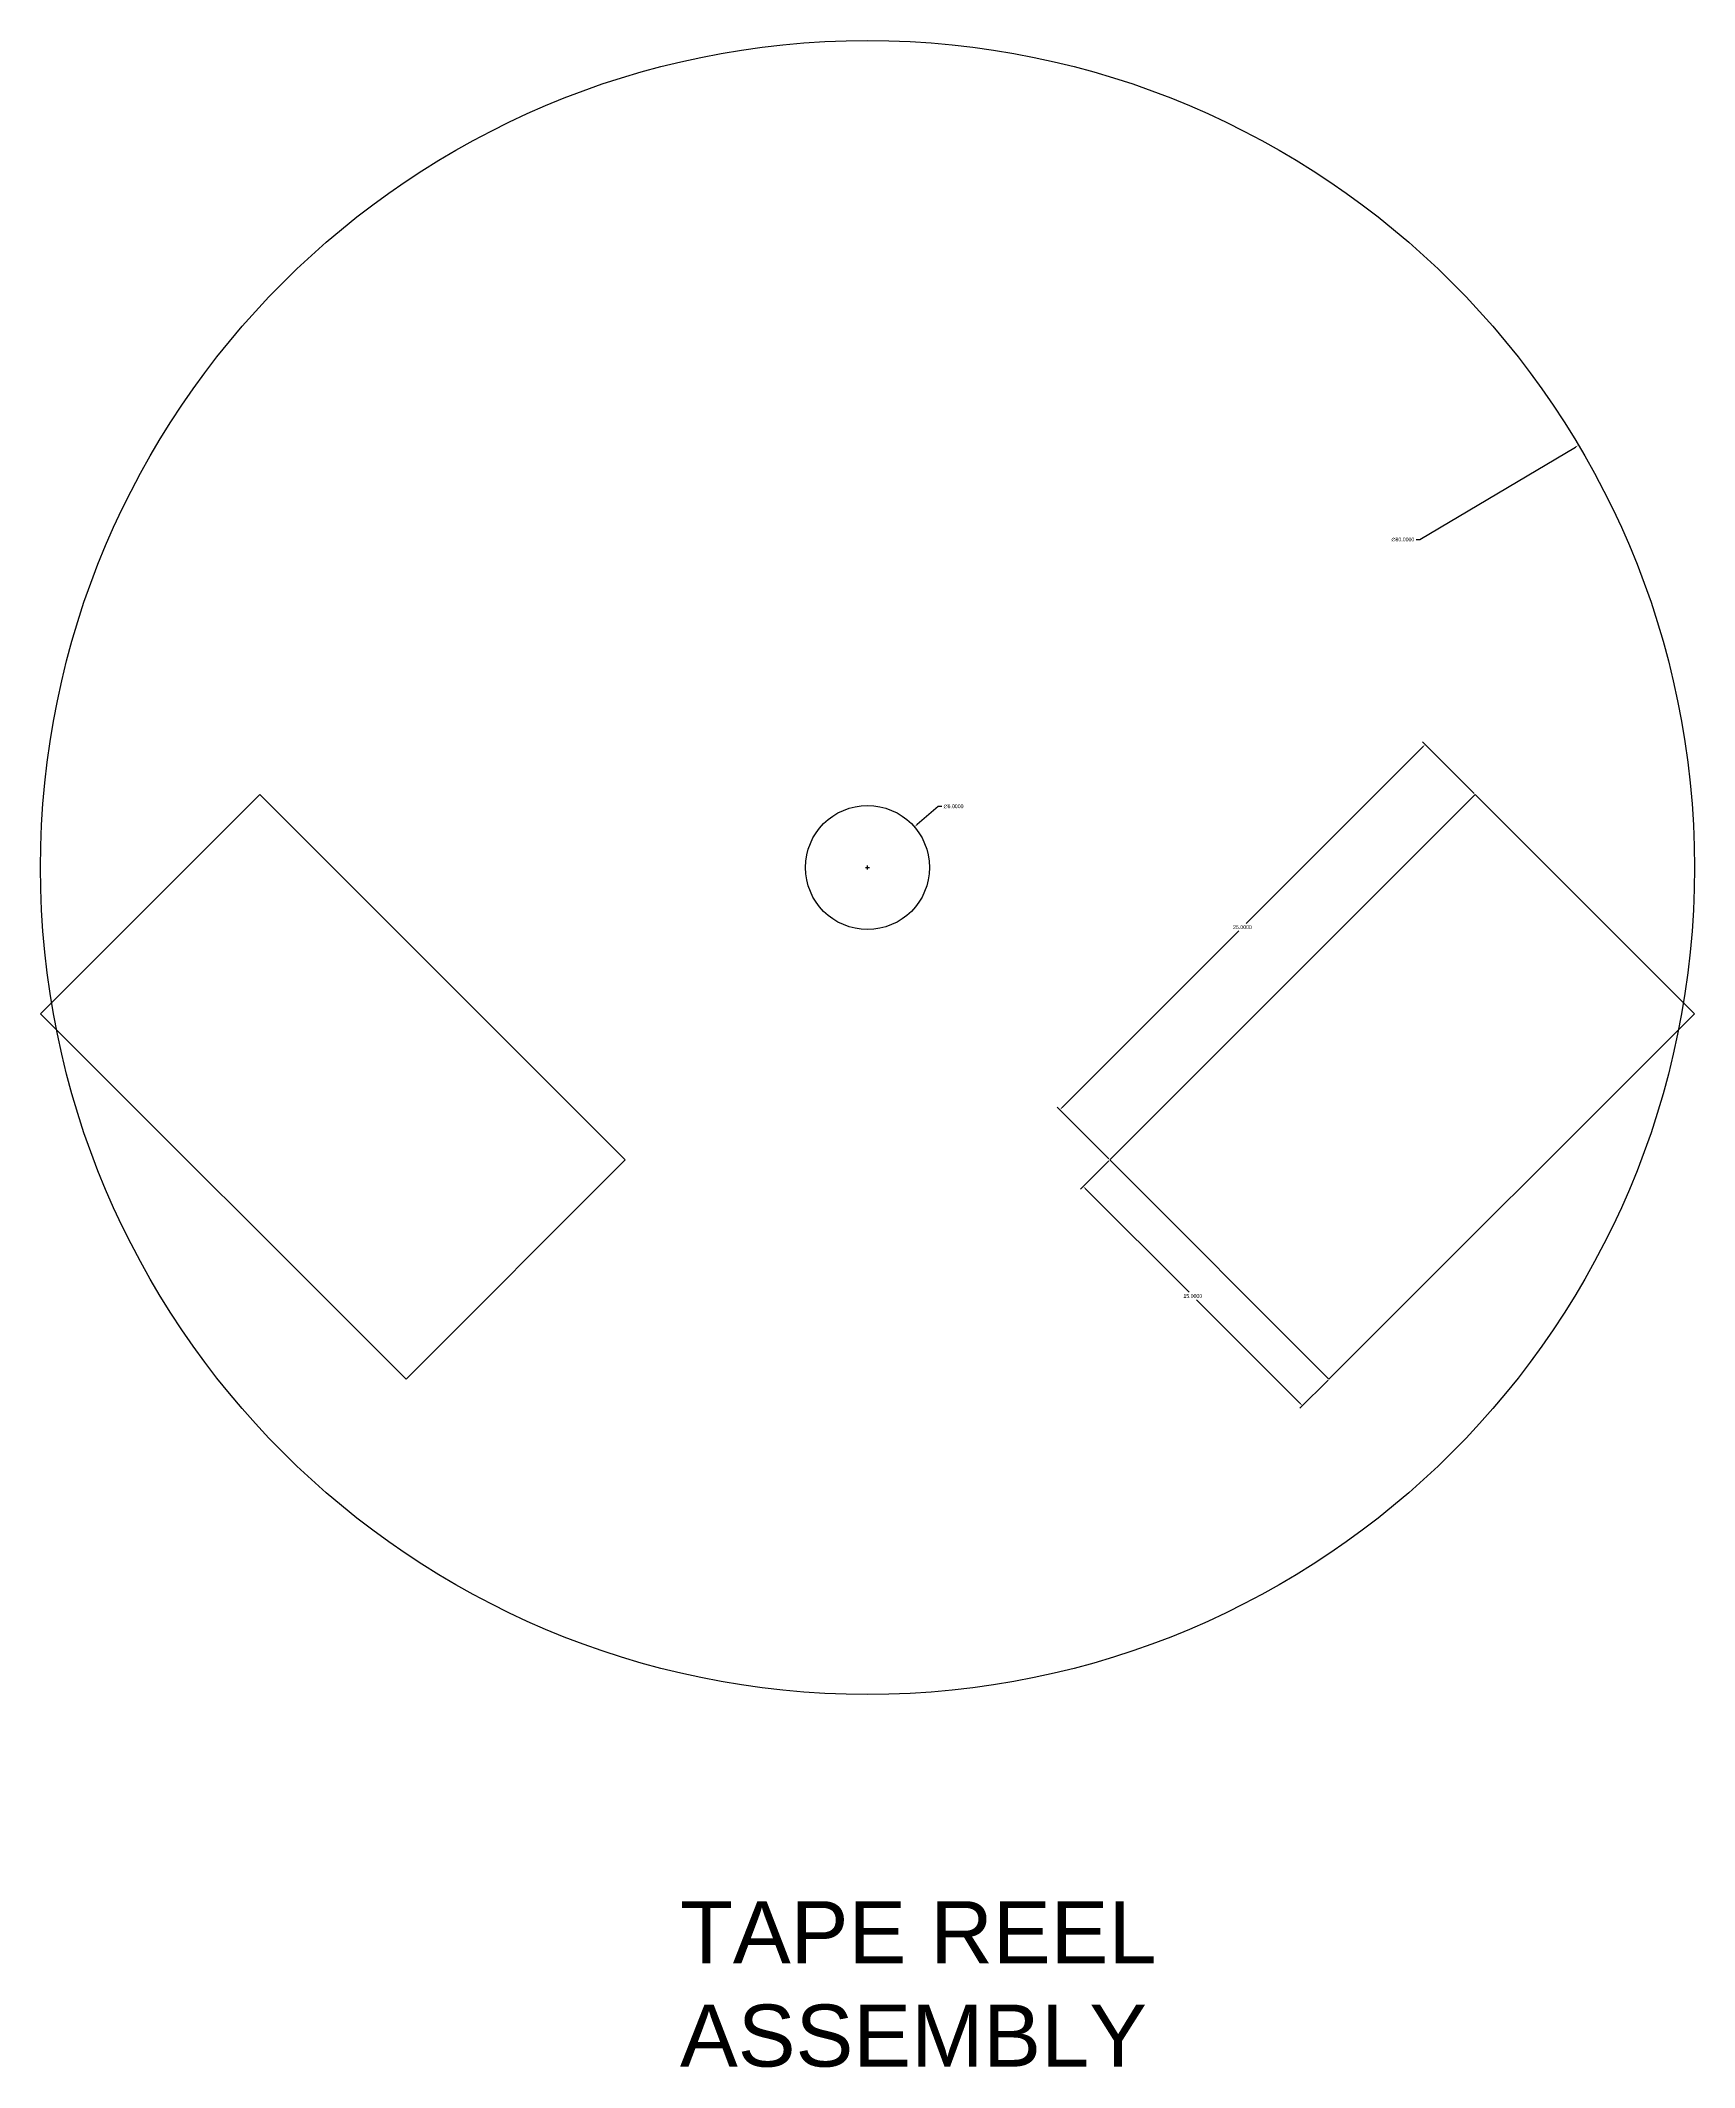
# Model space of a CAD drawing. Header units: inches. Extents: x -40 to 40, y -58 to 40.
import ezdxf

# ---------------------------------------------------------------- set-up
doc = ezdxf.new("R2010")
doc.units = ezdxf.units.IN
doc.header["$MEASUREMENT"] = 0
doc.styles.get("Standard").update_dxf_attribs({"font": ''})
doc.styles.get('Standard').set_extended_font_data('Arial')
doc.dimstyles.get("Standard").update_dxf_attribs({"dimtxt": 0.18, "dimasz": 0.18, "dimexe": 0.18, "dimexo": 0.0625, "dimgap": 0.09, "dimtad": 0, "dimtih": 1, "dimtoh": 1, "dimdec": 4, "dimzin": 0, "dimdsep": 46, "dimtxsty": 'Standard', "dimcen": 0.09, "dimadec": 0, "dimazin": 0, "dimtfac": 1, "dimtdec": 4, "dimtofl": 0, "dimtmove": 0, "dimatfit": 3, "dimfxl": 1, "dimtolj": 1, "dimtzin": 0, "dimarcsym": 0})

# ---------------------------------------------------------------- blocks, each defined once
blk = doc.blocks.new('*D4')
at = {"color": 0, "lineweight": -2, "transparency": 16777216}
for p, q in [((26.712, 15.862), (34.239, 20.331)), ((26.532, 15.862), (26.712, 15.862))]:
    blk.add_line(p, q, dxfattribs=at)
at = {"color": 0, "transparency": 16777216}
blk.add_solid([(34.223, 20.357), (34.254, 20.305), (34.393, 20.423)], dxfattribs=at)
at = {"layer": 'Defpoints', "color": 0, "transparency": 16777216}
for p in [(34.393, 20.423), (-34.393, -20.423)]:
    blk.add_point(p, dxfattribs=at)
at = {"color": 0, "transparency": 16777216, "insert": (25.897, 15.862), "char_height": 0.18, "attachment_point": 5}
blk.add_mtext('\\A1;∅80.0000', dxfattribs=at)
blk = doc.blocks.new('*D5')
at = {"color": 0, "lineweight": -2, "transparency": 16777216}
for p, q in [((3.415, 2.953), (2.405, 2.08)), ((3.595, 2.953), (3.415, 2.953)), ((-0.09, 0), (0.09, 0)), ((0, -0.09), (0, 0.09))]:
    blk.add_line(p, q, dxfattribs=at)
at = {"color": 0, "transparency": 16777216}
blk.add_solid([(2.386, 2.103), (2.425, 2.057), (2.269, 1.962)], dxfattribs=at)
at = {"layer": 'Defpoints', "color": 0, "transparency": 16777216}
for p in [(2.269, 1.962), (-2.269, -1.962)]:
    blk.add_point(p, dxfattribs=at)
at = {"color": 0, "transparency": 16777216, "insert": (4.161, 2.953), "char_height": 0.18, "attachment_point": 5}
blk.add_mtext('\\A1;∅6.0000', dxfattribs=at)
blk = doc.blocks.new('*D6')
at = {"color": 0, "lineweight": -2, "transparency": 16777216}
for p, q in [((29.349, 3.58), (26.849, 6.079)), ((26.849, 5.825), (18.319, -2.705)), ((9.426, -11.598), (17.957, -3.068)), ((11.672, -14.098), (9.172, -11.598))]:
    blk.add_line(p, q, dxfattribs=at)
at = {"color": 0, "transparency": 16777216}
for points in [[(26.828, 5.846), (26.871, 5.804), (26.977, 5.952)], [(9.405, -11.577), (9.448, -11.619), (9.299, -11.725)]]:
    blk.add_solid(points, dxfattribs=at)
at = {"layer": 'Defpoints', "color": 0, "transparency": 16777216}
for p in [(26.977, 5.952), (29.393, 3.536), (11.716, -14.142)]:
    blk.add_point(p, dxfattribs=at)
at = {"color": 0, "transparency": 16777216, "insert": (18.138, -2.887), "char_height": 0.18, "attachment_point": 5}
blk.add_mtext('\\A1;25.0000', dxfattribs=at)
blk = doc.blocks.new('*D7')
at = {"color": 0, "lineweight": -2, "transparency": 16777216}
for p, q in [((11.672, -14.186), (10.305, -15.553)), ((10.559, -15.553), (15.554, -20.548)), ((20.911, -25.905), (15.917, -20.91)), ((22.278, -24.793), (20.911, -26.16))]:
    blk.add_line(p, q, dxfattribs=at)
at = {"color": 0, "transparency": 16777216}
for points in [[(10.581, -15.532), (10.538, -15.574), (10.432, -15.426)], [(20.933, -25.884), (20.89, -25.926), (21.039, -26.032)]]:
    blk.add_solid(points, dxfattribs=at)
at = {"layer": 'Defpoints', "color": 0, "transparency": 16777216}
for p in [(11.716, -14.142), (10.432, -15.426), (22.322, -24.749)]:
    blk.add_point(p, dxfattribs=at)
at = {"color": 0, "transparency": 16777216, "insert": (15.735, -20.729), "char_height": 0.18, "attachment_point": 5}
blk.add_mtext('\\A1;15.0000', dxfattribs=at)

msp = doc.modelspace()

# ---------------------------------------------------------------- linework, layer by layer
for points in [[(-40, -7.07107), (-22.32233, -24.74874), (-11.71573, -14.14214), (-29.3934, 3.53553)], [(40, -7.07107), (22.32233, -24.74874), (11.71573, -14.14214), (29.3934, 3.53553)]]:
    msp.add_lwpolyline(points, close=True)
for radius in [40, 3]:
    msp.add_circle((0, 0), radius)

# ---------------------------------------------------------------- texts
at = {"insert": (-9.07029, -50), "char_height": 3, "attachment_point": 1}
msp.add_mtext_dynamic_manual_height_columns('{\\fArial Unicode MS|b0|i0|c0|p2;TAPE REEL ASSEMBLY}', width=24.5882156, gutter_width=15, heights=[0], dxfattribs=at)

# ---------------------------------------------------------------- dimensions: what is measured, and where the dimension line sits
for p1, p2, picture, middle in [((-34.39335, -20.42297), (34.39335, 20.42297), '*D4', (25.8968, 15.86172)), ((-2.26931, -1.9622), (2.26931, 1.9622), '*D5', (4.16062, 2.95324))]:
    dim = msp.add_diameter_dim_2p(p1=p1, p2=p2, dimstyle='Standard')
    dim.commit()
    dim.dimension.update_dxf_attribs({"geometry": picture, "text_midpoint": middle, "dimtype": 163})
for p1, p2, distance, picture, middle in [((11.71573, -14.14214), (29.3934, 3.53553), 3.41768, '*D6', (18.1379, -2.88663)), ((22.32233, -24.74874), (11.71573, -14.14214), 1.81528, '*D7', (15.73543, -20.72903))]:
    dim = msp.add_aligned_dim(p1=p1, p2=p2, distance=distance, dimstyle='Standard')
    dim.commit()
    dim.dimension.update_dxf_attribs({"geometry": picture, "text_midpoint": middle})

doc.saveas('drawing.dxf')
